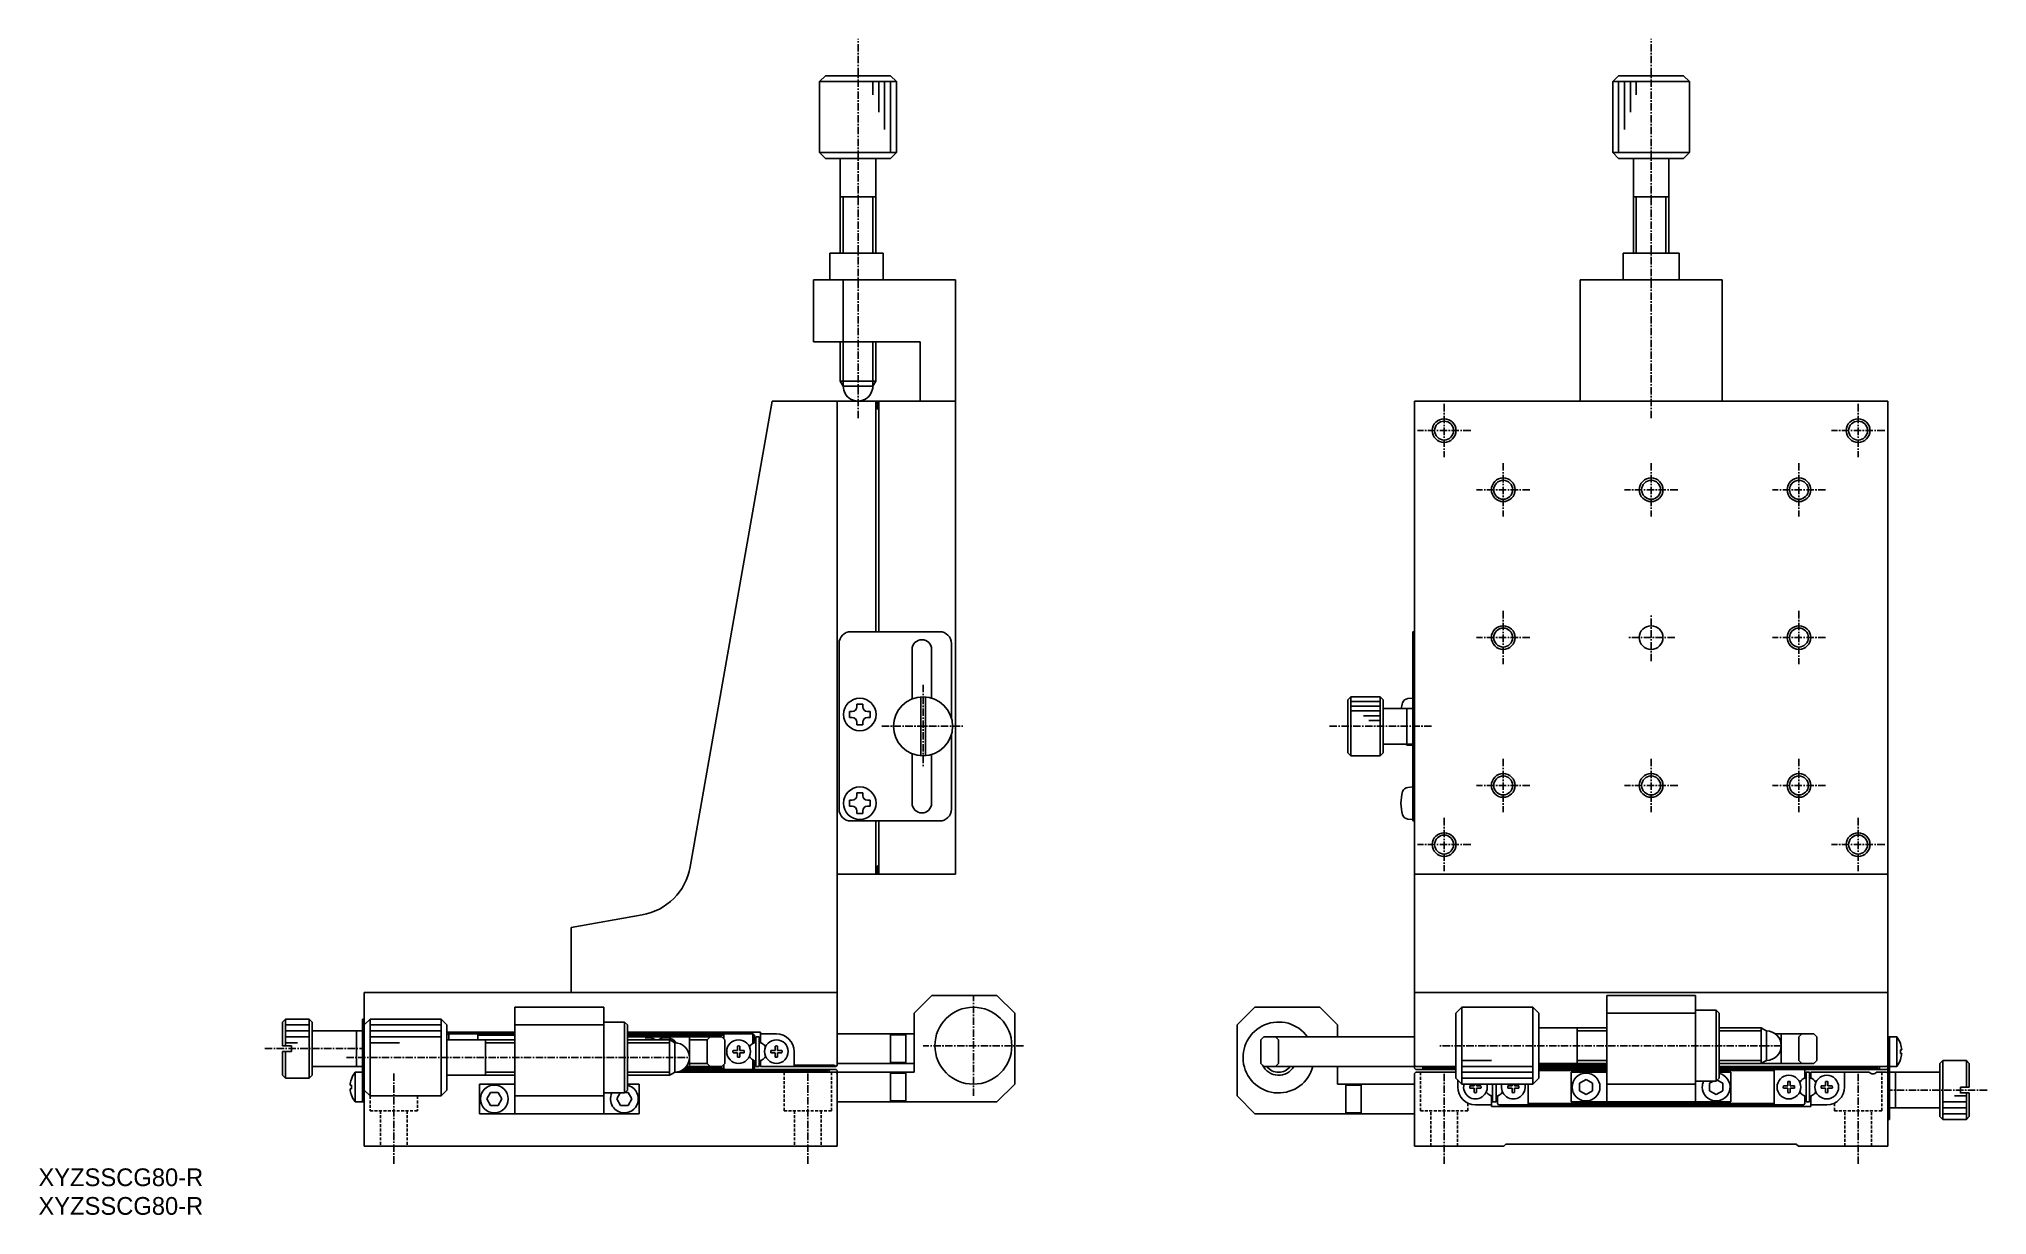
# Model space of a CAD drawing. Extents: x 483 to 812, y -95 to 104.
import ezdxf

# ---------------------------------------------------------------- set-up
doc = ezdxf.new("R2010")
doc.units = 0
doc.linetypes.add('CENTER', pattern=[2, 1.25, -0.25, 0.25, -0.25])
doc.linetypes.add('DASHED', pattern=[0.75, 0.5, -0.25])
doc.layers.get('0').update_dxf_attribs({"linetype": 'CONTINUOUS'})
doc.layers.add('CENTER', color=1, linetype='CENTER')
doc.styles.get("Standard").update_dxf_attribs({"font": 'FGP教科書体NT-M'})

msp = doc.modelspace()

# ---------------------------------------------------------------- texts
at = {"color": 7}
for p in [(482.840439, -89.651177), (482.840439, -94.494857)]:
    msp.add_text('XYZSSCG80-R', height=3, dxfattribs=at).set_placement(p)

# ---------------------------------------------------------------- linework, layer by layer
at = {"color": 7, "linetype": 'CONTINUOUS'}
for p, q in [((615.918595, 98.097647), (614.918595, 97.097647)), ((614.918595, 97.097647), (614.918595, 85.097645)), ((615.918595, 98.097647), (626.918595, 98.097647)), ((626.918595, 98.097647), (627.918595, 97.097647)), ((627.918595, 97.097647), (627.918595, 85.097645)), ((750.018593, 98.097645), (749.018593, 97.097645)), ((749.018593, 97.097645), (749.018593, 85.097645)), ((761.018593, 98.097645), (750.018593, 98.097645)), ((761.018593, 98.097645), (762.018593, 97.097645)), ((762.018593, 97.097645), (762.018593, 85.097645)), ((615.918595, 84.097645), (614.918595, 85.097645)), ((626.918595, 84.097645), (615.918595, 84.097645)), ((618.418595, 68.097645), (618.418595, 84.097645)), ((624.418595, 68.097645), (624.418595, 84.097645)), ((626.918595, 84.097645), (627.918595, 85.097645)), ((750.018593, 84.097645), (749.018593, 85.097645)), ((750.018593, 84.097645), (761.018593, 84.097645)), ((752.518593, 68.097645), (752.518593, 84.097645)), ((758.518593, 68.097645), (758.518593, 84.097645)), ((761.018593, 84.097645), (762.018593, 85.097645)), ((618.418595, 77.597645), (624.418595, 77.597645)), ((758.518593, 77.597645), (752.518593, 77.597645)), ((616.668595, 68.097645), (625.668595, 68.097645)), ((616.668595, 63.597647), (616.668595, 68.097645)), ((625.668595, 63.597647), (625.668595, 68.097645)), ((750.768593, 68.097645), (750.768593, 63.597645)), ((750.768593, 68.097645), (760.268593, 68.097645)), ((760.268593, 68.097645), (760.268593, 63.597645)), ((613.918595, 53.097645), (613.918595, 63.597647)), ((613.918595, 63.597647), (637.918595, 63.597647)), ((618.918595, 53.097645), (618.918595, 63.597647)), ((637.918595, 43.097647), (637.918595, 63.597647)), ((743.518593, 43.097647), (743.518593, 63.597645)), ((743.518593, 63.597645), (767.518591, 63.597645)), ((767.518591, 43.097647), (767.518591, 63.597645)), ((631.918595, 53.097645), (613.918595, 53.097645)), ((618.418595, 46.463677), (618.418595, 53.097645)), ((624.418595, 46.463677), (624.418595, 53.097645)), ((631.918595, 43.097647), (631.918595, 53.097645)), ((618.418595, 46.463677), (618.918599, 45.597645)), ((624.418595, 46.463677), (618.418595, 46.463677)), ((624.418595, 46.463677), (623.918591, 45.597645)), ((606.918595, 43.097631), (593.028839, -35.675081)), ((606.918595, 43.097647), (617.918593, 43.097647)), ((617.918593, 43.097647), (617.918593, -56.902355)), ((617.918593, -36.902353), (617.918593, 43.097647)), ((617.918593, 43.097647), (624.918595, 43.097647)), ((623.918591, 45.597645), (618.918595, 45.597645)), ((624.418595, 4.097647), (624.418595, 43.097647)), ((624.718595, 41.697647), (624.718595, 43.097647)), ((624.918595, 43.097647), (637.918595, 43.097647)), ((624.918595, 4.097647), (624.918595, 43.097647)), ((637.918595, -36.902353), (637.918595, 43.097647)), ((795.518591, 43.097647), (715.518591, 43.097647)), ((715.518593, -56.902355), (715.518593, 43.097647)), ((795.518591, 43.097647), (795.518591, -56.902355)), ((624.718595, 41.697647), (624.918595, 41.697647)), ((635.218595, 4.097647), (620.218595, 4.097647)), ((715.218591, -27.902353), (715.218591, 4.097647)), ((715.218591, 4.097647), (715.518591, 4.097647)), ((618.218595, -25.902353), (618.218595, 2.097647)), ((630.568595, 1.097647), (630.568595, -7.257193)), ((633.868595, 1.097647), (633.868595, -7.117219)), ((637.218595, 2.097647), (637.218595, -10.502353)), ((619.968595, -9.402353), (620.418595, -9.402353)), ((619.968595, -10.402353), (619.968595, -9.402353)), ((621.218595, -8.152353), (621.218595, -8.602353)), ((621.218595, -8.152353), (622.218595, -8.152353)), ((622.218595, -8.152353), (622.218595, -8.602353)), ((623.468595, -9.402353), (623.018595, -9.402353)), ((623.468595, -9.402353), (623.468595, -10.402353)), ((632.018595, -6.918379), (632.018595, -16.886327)), ((632.818595, -6.918379), (632.818595, -16.886327)), ((704.218591, -7.402353), (704.718591, -6.902353)), ((704.218591, -7.402353), (704.218591, -16.402351)), ((704.718591, -6.902353), (709.718591, -6.902353)), ((709.718591, -6.902353), (710.218591, -7.402353)), ((710.218591, -16.402351), (710.218591, -7.402353)), ((710.218591, -8.902353), (714.218591, -8.902353)), ((714.218591, -8.902353), (714.218591, -14.902353)), ((714.218591, -8.902353), (714.218591, -14.902353)), ((714.218591, -8.902353), (715.218591, -8.902353)), ((715.218591, -7.152353), (714.371343, -7.226477)), ((715.218591, -7.152353), (715.218591, -8.902353)), ((715.218591, -8.902353), (715.218591, -14.902353)), ((619.968595, -10.402353), (620.418595, -10.402353)), ((621.218595, -11.652353), (621.218595, -11.202353)), ((622.218595, -11.652353), (621.218595, -11.652353)), ((622.218595, -11.652353), (622.218595, -11.202353)), ((623.468595, -10.402353), (623.018595, -10.402353)), ((637.218595, -13.302353), (637.218595, -25.902353)), ((704.218591, -16.402351), (704.718591, -16.902353)), ((709.718591, -16.902353), (710.218591, -16.402351)), ((710.218591, -14.902353), (714.218591, -14.902353)), ((715.218591, -14.902353), (714.218591, -14.902353)), ((714.451141, -15.085209), (715.218591, -15.152353)), ((630.568595, -16.547511), (630.568595, -24.902353)), ((633.868595, -16.687485), (633.868595, -24.902353)), ((704.718591, -16.902353), (709.718591, -16.902353)), ((715.218591, -22.152353), (714.371343, -22.226477)), ((715.218591, -22.152353), (715.218591, -27.652353)), ((619.968595, -24.402353), (620.418595, -24.402353)), ((619.968595, -25.402353), (619.968595, -24.402353)), ((619.968595, -25.402353), (620.418595, -25.402353)), ((621.218595, -23.152353), (621.218595, -23.602353)), ((621.218595, -23.152353), (622.218595, -23.152353)), ((621.218595, -26.652353), (621.218595, -26.202353)), ((622.218595, -23.152353), (622.218595, -23.602353)), ((622.218595, -26.652353), (622.218595, -26.202353)), ((623.468595, -24.402353), (623.018595, -24.402353)), ((623.468595, -25.402353), (623.018595, -25.402353)), ((623.468595, -24.402353), (623.468595, -25.402353)), ((635.218595, -27.902353), (620.218595, -27.902353)), ((622.218595, -26.652353), (621.218595, -26.652353)), ((624.418595, -36.902353), (624.418595, -27.902353)), ((624.918595, -36.902353), (624.918595, -27.902353)), ((715.218591, -27.652353), (714.371343, -27.578227)), ((715.518591, -27.902353), (715.218591, -27.902353)), ((624.718595, -35.502353), (624.718595, -36.902353)), ((624.718595, -35.502353), (624.918595, -35.502353)), ((617.918593, -36.902353), (624.918595, -36.902353)), ((624.918595, -36.902353), (637.918595, -36.902353)), ((795.518591, -36.902353), (715.518591, -36.902353)), ((572.918593, -45.902357), (572.918593, -56.902355)), ((584.917253, -43.786675), (572.918609, -45.902355)), ((537.918593, -62.402355), (537.918593, -56.902355)), ((537.918593, -56.902355), (617.918593, -56.902355)), ((537.918593, -57.502355), (537.918593, -61.402355)), ((617.918593, -56.902355), (572.918593, -56.902355)), ((617.918593, -56.902355), (617.918593, -69.202355)), ((630.918593, -60.402355), (633.918593, -57.402355)), ((644.918593, -57.402355), (633.918593, -57.402355)), ((644.918593, -57.402355), (647.918593, -60.402355)), ((715.518593, -69.202355), (715.518593, -56.902355)), ((715.518593, -56.902355), (795.518593, -56.902355)), ((795.518591, -56.902355), (715.518593, -56.902355)), ((748.018593, -57.402355), (748.018593, -60.402355)), ((748.018593, -60.402355), (748.018593, -57.402355)), ((763.018593, -57.402355), (748.018593, -57.402355)), ((763.018593, -60.402355), (763.018593, -57.402355)), ((795.518593, -56.902355), (795.518593, -69.202355)), ((524.118593, -61.902355), (524.618593, -61.402355)), ((524.118593, -61.902355), (524.118593, -65.902355)), ((524.618593, -65.902355), (524.618593, -61.402355)), ((524.618593, -61.402355), (528.618593, -61.402355)), ((528.618593, -61.402355), (528.618593, -66.402355)), ((528.618593, -61.402355), (529.118593, -61.902355)), ((529.118593, -63.402355), (529.118593, -61.902355)), ((529.118593, -66.402355), (529.118593, -61.902355)), ((537.618593, -61.402355), (537.618593, -63.402355)), ((537.618593, -61.402355), (537.618593, -63.402355)), ((537.918593, -61.402355), (537.618593, -61.402355)), ((537.918593, -62.402355), (538.918593, -61.402355)), ((537.918593, -62.402355), (537.918593, -73.402355)), ((537.918593, -62.402355), (537.918593, -67.852544)), ((538.918593, -74.402355), (538.918593, -61.402355)), ((538.918593, -61.402355), (550.918593, -61.402355)), ((550.918593, -61.402355), (550.918593, -67.961223)), ((550.918593, -61.402355), (551.918593, -62.402355)), ((551.918593, -67.952166), (551.918593, -62.402355)), ((563.418593, -59.402355), (563.418593, -62.402355)), ((563.418593, -62.402355), (563.418593, -59.402355)), ((578.418593, -59.402355), (563.418593, -59.402355)), ((563.418593, -74.402355), (563.418593, -62.402355)), ((563.418593, -62.402355), (563.418593, -64.902355)), ((563.418593, -62.402355), (578.418593, -62.402355)), ((578.418593, -62.402355), (578.418593, -59.402355)), ((578.418593, -61.902355), (581.918593, -61.902355)), ((578.418593, -62.402355), (578.418593, -74.402355)), ((581.918593, -61.902355), (581.918593, -73.902355)), ((581.918593, -61.902355), (582.418593, -62.402355)), ((582.418593, -73.402355), (582.418593, -62.402355)), ((630.918593, -60.402355), (630.918593, -70.402355)), ((630.918593, -70.402355), (630.918593, -60.402355)), ((647.918593, -72.402355), (647.918593, -60.402355)), ((685.518593, -62.402355), (688.518593, -59.402355)), ((685.518593, -62.402355), (685.518593, -74.402355)), ((685.518593, -74.402355), (685.518593, -62.402355)), ((699.518593, -59.402355), (688.518593, -59.402355)), ((699.518593, -59.402355), (702.518593, -62.402355)), ((702.518593, -64.402355), (702.518593, -62.402355)), ((722.518593, -60.402355), (723.518593, -59.402355)), ((722.518593, -60.402355), (722.518593, -71.402355)), ((722.518593, -60.402355), (722.518593, -65.852544)), ((723.518593, -72.402355), (723.518593, -59.402355)), ((723.518593, -59.402355), (735.518593, -59.402355)), ((735.518593, -59.402355), (735.518593, -65.961223)), ((735.518593, -59.402355), (736.518593, -60.402355)), ((736.518593, -65.952166), (736.518593, -60.402355)), ((748.018593, -72.402355), (748.018593, -60.402355)), ((748.018593, -60.402355), (748.018593, -62.902355)), ((748.018593, -60.402355), (763.018593, -60.402355)), ((748.018593, -61.152355), (748.018593, -70.652355)), ((748.018593, -61.152355), (748.018593, -62.902355)), ((763.018593, -59.902355), (766.518593, -59.902355)), ((763.018593, -60.402355), (763.018593, -72.402355)), ((766.518593, -59.902355), (766.518593, -71.902355)), ((766.518593, -59.902355), (767.018593, -60.402355)), ((767.018593, -71.402355), (767.018593, -60.402355)), ((529.118593, -69.402355), (529.118593, -63.402355)), ((529.118593, -66.402355), (529.118593, -63.402355)), ((529.118593, -63.402355), (536.618593, -63.402355)), ((536.618593, -69.402355), (536.618593, -63.402355)), ((536.618593, -66.402355), (536.618593, -63.402355)), ((536.618593, -63.402355), (537.618593, -63.402355)), ((537.618593, -73.402355), (537.618593, -63.402355)), ((537.618593, -68.052355), (537.618593, -64.752355)), ((551.918593, -63.602355), (563.418593, -63.602355)), ((551.918593, -64.102355), (552.118593, -63.902355)), ((551.918593, -64.902355), (558.418593, -64.902355)), ((552.118593, -63.902355), (552.218593, -63.902355)), ((552.218593, -64.902355), (552.218593, -63.902355)), ((552.218593, -63.902355), (557.118593, -63.902355)), ((563.418593, -63.602355), (554.918588, -63.602355)), ((557.118593, -63.902355), (557.118593, -64.102355)), ((557.118593, -63.902355), (557.118593, -64.902355)), ((557.118593, -63.902355), (563.418593, -63.902355)), ((557.118593, -64.102355), (557.118593, -64.902355)), ((563.418593, -64.102355), (557.118593, -64.102355)), ((558.413593, -64.902355), (558.418593, -64.902355)), ((558.418593, -67.902355), (558.418593, -64.90235)), ((558.418593, -64.902355), (558.423593, -64.902355)), ((558.418593, -64.902355), (563.418593, -64.902355)), ((563.418593, -63.152355), (563.418593, -72.652355)), ((563.418593, -63.152355), (563.418593, -64.902355)), ((582.418593, -63.602355), (604.918593, -63.602355)), ((582.418593, -63.902355), (598.718593, -63.902355)), ((598.718593, -64.102355), (582.418593, -64.102355)), ((592.918593, -64.402355), (582.418593, -64.402355)), ((582.418593, -64.902355), (589.552568, -64.902355)), ((600.918598, -63.602355), (583.418593, -63.602355)), ((583.418593, -63.602355), (583.418593, -63.902355)), ((589.552568, -64.902355), (589.552568, -67.929525)), ((589.552568, -64.902355), (589.98558, -65.152355)), ((589.98558, -65.152355), (590.418593, -65.402355)), ((590.418593, -67.924996), (590.418593, -65.402355)), ((592.918593, -64.402355), (592.918593, -67.902355)), ((592.918593, -64.402355), (592.918593, -64.902355)), ((596.418593, -64.402355), (592.918593, -64.402355)), ((592.918593, -68.902355), (592.918593, -64.902355)), ((592.918593, -64.902355), (595.918593, -64.902355)), ((595.918593, -64.902355), (596.418593, -64.402355)), ((595.918593, -64.902355), (595.918593, -68.902355)), ((598.418593, -64.402355), (596.418593, -64.402355)), ((598.418593, -64.402355), (598.918593, -64.902355)), ((598.718593, -64.102355), (598.718593, -63.902355)), ((603.618593, -63.902355), (598.718593, -63.902355)), ((598.718593, -64.102355), (598.718593, -64.702355)), ((598.918593, -68.902355), (598.918593, -64.902355)), ((603.618593, -63.902355), (603.618593, -65.531167)), ((603.618593, -63.902355), (603.718593, -63.902355)), ((603.918593, -65.357943), (603.624843, -65.52754)), ((603.624843, -65.52754), (603.918593, -65.357943)), ((603.718593, -63.902355), (603.918593, -64.102355)), ((603.918593, -64.102355), (603.918593, -65.357943)), ((604.118591, -65.252355), (604.118591, -66.902355)), ((604.118591, -65.252355), (604.118591, -65.343459)), ((604.118591, -65.252355), (604.118591, -65.343459)), ((604.118591, -65.252355), (604.118591, -65.343459)), ((604.118591, -65.252355), (604.118591, -65.343459)), ((604.118591, -65.252355), (604.118591, -65.343459)), ((604.118591, -65.252355), (604.118591, -65.343459)), ((604.118591, -65.252355), (604.118591, -65.343459)), ((604.118591, -65.252355), (604.118591, -65.343459)), ((604.118591, -65.252355), (604.118591, -65.343459)), ((604.118591, -65.252355), (604.118591, -65.343459)), ((604.118591, -65.252355), (604.118591, -65.343459)), ((604.118591, -65.252355), (604.118591, -65.343459)), ((604.118591, -65.252355), (604.118591, -65.343459)), ((604.118591, -65.252355), (604.118591, -65.343459)), ((604.118591, -65.252355), (604.118591, -65.343459)), ((604.118591, -65.252355), (604.118591, -65.343459)), ((604.118591, -65.252355), (604.118591, -65.343459)), ((604.118591, -65.252355), (604.118591, -65.343459)), ((604.118591, -65.252355), (604.118591, -65.343459)), ((604.118591, -65.252355), (604.118591, -65.343459)), ((604.118591, -65.252355), (604.118591, -65.343459)), ((604.118591, -65.252355), (604.118591, -65.343459)), ((604.118591, -65.252355), (604.118591, -65.343459)), ((604.118591, -65.252355), (604.118591, -65.343459)), ((604.118591, -65.252355), (604.118591, -65.343459)), ((604.118591, -65.252355), (604.118591, -65.343459)), ((604.118591, -65.252355), (604.118591, -65.343459)), ((604.118591, -65.252355), (604.118591, -65.343459)), ((604.118591, -65.252355), (604.118591, -65.343459)), ((604.118591, -65.252355), (604.118591, -65.343459)), ((604.118591, -65.252355), (604.118591, -65.343459)), ((604.118593, -64.402355), (604.118593, -65.343459)), ((604.118593, -64.402355), (604.118593, -69.402355)), ((604.718593, -64.402355), (604.118593, -64.402355)), ((604.118593, -64.402355), (604.718593, -64.402355)), ((604.718593, -64.402355), (604.718593, -69.402355)), ((604.918593, -63.602355), (604.918593, -63.902355)), ((604.918593, -63.902355), (604.918593, -63.602355)), ((607.618593, -63.902355), (604.918593, -63.902355)), ((604.918593, -63.902355), (604.918593, -65.357943)), ((604.918593, -63.902355), (604.918593, -65.357943)), ((607.618593, -63.902355), (604.918593, -63.902355)), ((604.918593, -65.357943), (605.212343, -65.52754)), ((604.918593, -65.357943), (605.212343, -65.52754)), ((626.918593, -63.902355), (617.918593, -63.902355)), ((626.918593, -64.402355), (626.918593, -63.902355)), ((630.918593, -63.902355), (626.918593, -63.902355)), ((626.918593, -64.052355), (629.518593, -64.052355)), ((626.918593, -64.402355), (626.918593, -68.402355)), ((629.518593, -64.052355), (629.518593, -66.402355)), ((689.518593, -64.902355), (690.018593, -64.402355)), ((689.518593, -64.902355), (689.518593, -68.902355)), ((689.518593, -68.902355), (689.518593, -64.902355)), ((692.018593, -64.402355), (690.018593, -64.402355)), ((692.018593, -64.402355), (692.518593, -64.902355)), ((715.518593, -64.402355), (692.018593, -64.402355)), ((692.518593, -68.902355), (692.518593, -64.902355)), ((722.518593, -65.852544), (722.518593, -71.402355)), ((736.518593, -62.902355), (743.018593, -62.902355)), ((743.013593, -62.902355), (743.018593, -62.902355)), ((743.018593, -63.085399), (743.018593, -62.90235)), ((743.018593, -62.902355), (743.023593, -62.902355)), ((743.018593, -62.902355), (748.018593, -62.902355)), ((743.018593, -65.829499), (743.018593, -63.085399)), ((743.018593, -65.902355), (743.018593, -65.829499)), ((767.018593, -62.902355), (774.152568, -62.902355)), ((774.152568, -62.902355), (774.152568, -65.929525)), ((774.152568, -62.902355), (774.58558, -63.152355)), ((774.58558, -63.152355), (775.018593, -63.402355)), ((775.018593, -65.924996), (775.018593, -63.402355)), ((777.518593, -63.902355), (776.518593, -63.902355)), ((777.518593, -63.902355), (777.518593, -65.902355)), ((777.518593, -63.902355), (777.518593, -64.402355)), ((781.018593, -63.902355), (777.518593, -63.902355)), ((777.518593, -68.402355), (777.518593, -64.402355)), ((780.518593, -64.402355), (781.018593, -63.902355)), ((780.518593, -64.402355), (780.518593, -68.402355)), ((783.018593, -63.902355), (781.018593, -63.902355)), ((783.018593, -63.902355), (783.518593, -64.402355)), ((783.518593, -68.402355), (783.518593, -64.402355)), ((795.818593, -64.402355), (795.518593, -64.402355)), ((795.818593, -66.402355), (795.818593, -64.402355)), ((795.818593, -64.402355), (797.041092, -64.402355)), ((797.041092, -64.402355), (797.041092, -69.402355)), ((797.683895, -65.552355), (797.683895, -65.58611)), ((797.683895, -65.552355), (797.683895, -65.58611)), ((524.118593, -65.902355), (524.618593, -65.902355)), ((524.618593, -65.902355), (524.118593, -65.902355)), ((524.618593, -66.902355), (524.118593, -66.902355)), ((524.118593, -66.902355), (524.118593, -70.902355)), ((524.618593, -65.902355), (525.618593, -65.902355)), ((525.618593, -65.902355), (524.618593, -65.902355)), ((524.618593, -71.402355), (524.618593, -66.902355)), ((524.618593, -66.902355), (525.618593, -66.902355)), ((525.618593, -66.902355), (525.618593, -65.902355)), ((528.618593, -66.402355), (528.618593, -71.402355)), ((529.118593, -70.902355), (529.118593, -66.402355)), ((529.118593, -69.402355), (529.118593, -66.402355)), ((536.618593, -69.402355), (536.618593, -66.402355)), ((537.918593, -67.852544), (537.918593, -73.402355)), ((550.918593, -67.961223), (550.918593, -74.402355)), ((551.918593, -73.402355), (551.918593, -67.952166)), ((558.418593, -70.90236), (558.418593, -67.902355)), ((589.552568, -67.929525), (589.552568, -70.902355)), ((590.418593, -70.402355), (590.418593, -67.924996)), ((592.918593, -67.902355), (592.918593, -69.402355)), ((592.918593, -68.902355), (592.918593, -69.402355)), ((595.918593, -68.902355), (592.918593, -68.902355)), ((596.418593, -69.402355), (595.918593, -68.902355)), ((598.918593, -68.902355), (598.418593, -69.402355)), ((598.418593, -69.402355), (598.718593, -69.102355)), ((598.718593, -69.102355), (598.918593, -68.902355)), ((598.718593, -69.102355), (598.718593, -69.702355)), ((601.018593, -66.702355), (600.289884, -66.702355)), ((600.289884, -67.102355), (601.018593, -67.102355)), ((601.018593, -65.973646), (601.018593, -66.702355)), ((601.018593, -67.102355), (601.018593, -67.831064)), ((601.418593, -66.702355), (601.418593, -65.973646)), ((601.418593, -65.973646), (601.418593, -66.515963)), ((602.147302, -66.702355), (601.418593, -66.702355)), ((601.418593, -67.102355), (602.147302, -67.102355)), ((601.418593, -67.831064), (601.418593, -67.102355)), ((601.418593, -67.831064), (601.418593, -67.288747)), ((602.147302, -66.702355), (601.604985, -66.702355)), ((603.618593, -68.273543), (603.618593, -69.902355)), ((603.624843, -68.27717), (603.918593, -68.446767)), ((603.918593, -68.446767), (603.918593, -69.702355)), ((604.118591, -66.902355), (604.118591, -68.552355)), ((604.118591, -68.461251), (604.118591, -68.552355)), ((604.118591, -68.461251), (604.118591, -68.552355)), ((604.118591, -68.461251), (604.118591, -68.552355)), ((604.118591, -68.461251), (604.118591, -68.552355)), ((604.118591, -68.461251), (604.118591, -68.552355)), ((604.118591, -68.461251), (604.118591, -68.552355)), ((604.118591, -68.461251), (604.118591, -68.552355)), ((604.118591, -68.461251), (604.118591, -68.552355)), ((604.118591, -68.461251), (604.118591, -68.552355)), ((604.118591, -68.461251), (604.118591, -68.552355)), ((604.118593, -68.461251), (604.118593, -69.402355)), ((605.212343, -68.27717), (604.918593, -68.446767)), ((604.918593, -68.446767), (604.918593, -69.402355)), ((604.918593, -68.446767), (604.918593, -69.402355)), ((607.418593, -66.702355), (606.689884, -66.702355)), ((606.689884, -66.702355), (607.232201, -66.702355)), ((606.689884, -67.102355), (607.418593, -67.102355)), ((607.418593, -65.973646), (607.418593, -66.702355)), ((607.418593, -67.102355), (607.418593, -67.831064)), ((607.818593, -66.702355), (607.818593, -65.973646)), ((607.818593, -65.973646), (607.818593, -66.515963)), ((608.547302, -66.702355), (607.818593, -66.702355)), ((607.818593, -67.102355), (608.547302, -67.102355)), ((607.818593, -67.831064), (607.818593, -67.102355)), ((607.818593, -67.831064), (607.818593, -67.288747)), ((608.547302, -66.702355), (608.004985, -66.702355)), ((610.618593, -69.202355), (610.618593, -66.902355)), ((610.618593, -69.402355), (610.618593, -66.902355)), ((617.918593, -68.902355), (626.918593, -68.902355)), ((626.918593, -68.902355), (617.918593, -68.902355)), ((626.918593, -68.902355), (626.918593, -68.402355)), ((629.518593, -68.752355), (626.918593, -68.752355)), ((630.918593, -68.902355), (626.918593, -68.902355)), ((626.918593, -68.902355), (630.918593, -68.902355)), ((629.518593, -66.402355), (629.518593, -68.752355)), ((690.018593, -69.402355), (689.518593, -68.902355)), ((689.518593, -68.902355), (690.018593, -69.402355)), ((692.518593, -68.902355), (692.018593, -69.402355)), ((735.518593, -65.961223), (735.518593, -72.402355)), ((736.518593, -71.402355), (736.518593, -65.952166)), ((743.018593, -68.902355), (736.518593, -68.902355)), ((743.018593, -68.902355), (743.013593, -68.902355)), ((743.018593, -68.719311), (743.018593, -65.902355)), ((743.018593, -68.90236), (743.018593, -68.719311)), ((743.023593, -68.902355), (743.018593, -68.902355)), ((748.018593, -68.902355), (743.018593, -68.902355)), ((748.018593, -68.902355), (748.018593, -70.402355)), ((748.018593, -68.902355), (748.018593, -70.652355)), ((774.152568, -68.902355), (767.018593, -68.902355)), ((767.018612, -68.902355), (774.152568, -68.902355)), ((774.152568, -68.902355), (767.018612, -68.902355)), ((774.152568, -65.929525), (774.152568, -68.902355)), ((774.58558, -68.652355), (774.152568, -68.902355)), ((774.152568, -68.902355), (777.518593, -68.902355)), ((783.018593, -68.902355), (774.152568, -68.902355)), ((775.018593, -68.402355), (774.58558, -68.652355)), ((775.018593, -68.402355), (775.018593, -65.924996)), ((777.518593, -65.902355), (777.518593, -68.902355)), ((777.518593, -68.402355), (777.518593, -68.902355)), ((777.518593, -68.902355), (781.018593, -68.902355)), ((781.018593, -68.902355), (780.518593, -68.402355)), ((781.018593, -68.902355), (783.018593, -68.902355)), ((783.518593, -68.402355), (783.018593, -68.902355)), ((783.018593, -68.902355), (783.518593, -68.402355)), ((795.818593, -66.402355), (795.818593, -76.402355)), ((797.683895, -66.602355), (797.683895, -67.202355)), ((797.896029, -66.602355), (797.683895, -66.602355)), ((797.683895, -67.202355), (797.896029, -67.202355)), ((797.683895, -68.2186), (797.683895, -68.252355)), ((797.683895, -68.2186), (797.683895, -68.252355)), ((804.318593, -68.902355), (804.818593, -68.402355)), ((804.318593, -68.902355), (804.318593, -77.902355)), ((804.818593, -78.402355), (804.818593, -68.402355)), ((804.818593, -68.402355), (808.818593, -68.402355)), ((808.818593, -68.402355), (808.818593, -72.901975)), ((808.818593, -68.402355), (809.318593, -68.902355)), ((809.318593, -72.902696), (809.318593, -68.902355)), ((809.318593, -72.902014), (809.318593, -68.902355)), ((524.618593, -71.402355), (524.118593, -70.902355)), ((528.618593, -71.402355), (524.618593, -71.402355)), ((529.118593, -70.902355), (528.618593, -71.402355)), ((529.118593, -70.902355), (529.118593, -69.402355)), ((536.618593, -69.402355), (529.118593, -69.402355)), ((535.753291, -71.58611), (535.753291, -71.552355)), ((535.753291, -71.58611), (535.753291, -71.552355)), ((536.396094, -75.402355), (536.396094, -70.402355)), ((536.396094, -70.402355), (537.618593, -70.402355)), ((537.618593, -69.402355), (536.618593, -69.402355)), ((537.618593, -70.402355), (537.618593, -69.402355)), ((558.418593, -70.902355), (551.918593, -70.902355)), ((557.418593, -72.402355), (557.418593, -77.402355)), ((563.418593, -72.402355), (557.418593, -72.402355)), ((557.418593, -77.402355), (557.418593, -72.402355)), ((558.418593, -70.902355), (558.413593, -70.902355)), ((558.423593, -70.902355), (558.418593, -70.902355)), ((563.418593, -70.902355), (558.418593, -70.902355)), ((563.418593, -70.902355), (563.418593, -72.402355)), ((563.418593, -70.902355), (563.418593, -72.652355)), ((563.418593, -72.402355), (563.418593, -77.402355)), ((589.552568, -70.902355), (582.418593, -70.902355)), ((584.418593, -72.402355), (582.418593, -72.402355)), ((584.418593, -77.402355), (584.418593, -72.402355)), ((589.98558, -70.652355), (589.552568, -70.902355)), ((590.418593, -70.402355), (589.98558, -70.652355)), ((590.418593, -70.402355), (617.618593, -70.402355)), ((616.218593, -70.102355), (591.606027, -70.102355)), ((598.718593, -69.902355), (591.918593, -69.902355)), ((592.153528, -69.702355), (598.718593, -69.702355)), ((592.418593, -69.402355), (592.918593, -69.402355)), ((598.418593, -69.402355), (592.418593, -69.402355)), ((592.918593, -69.402355), (596.418593, -69.402355)), ((596.418593, -69.402355), (598.418593, -69.402355)), ((598.718593, -69.902355), (598.718593, -69.702355)), ((598.718593, -69.902355), (603.618593, -69.902355)), ((598.718593, -69.902355), (616.418593, -69.902355)), ((603.718593, -69.902355), (603.618593, -69.902355)), ((603.918593, -69.702355), (603.718593, -69.902355)), ((603.918593, -69.702355), (603.718593, -69.902355)), ((604.718593, -69.402355), (604.118593, -69.402355)), ((604.918593, -69.402355), (610.618593, -69.402355)), ((604.918593, -69.402355), (610.618593, -69.402355)), ((610.618593, -69.202355), (617.418593, -69.202355)), ((610.618593, -69.202355), (610.618593, -69.402355)), ((617.618593, -69.402355), (610.618593, -69.402355)), ((610.618593, -69.402355), (617.618593, -69.402355)), ((616.218593, -70.102355), (616.418593, -69.902355)), ((616.218593, -70.402355), (616.218593, -70.102355)), ((616.418593, -69.902355), (616.518593, -69.902355)), ((616.518593, -70.402355), (616.518593, -69.902355)), ((617.718593, -69.902355), (616.518593, -69.902355)), ((617.618593, -69.402355), (617.418593, -69.202355)), ((617.718593, -69.402355), (617.618593, -69.402355)), ((617.618593, -69.402355), (617.718593, -69.402355)), ((617.618593, -70.402355), (617.718593, -70.402355)), ((617.918593, -69.202355), (617.718593, -69.402355)), ((617.718593, -69.402355), (617.918593, -69.202355)), ((617.718593, -69.902355), (617.918593, -70.102355)), ((617.718593, -70.402355), (617.918593, -70.602355)), ((617.918593, -70.602355), (617.918593, -70.102355)), ((617.918593, -70.402355), (626.918593, -70.402355)), ((617.918593, -70.602355), (617.918593, -82.902355)), ((626.918593, -70.402355), (626.918593, -75.402355)), ((630.918593, -70.402355), (626.918593, -70.402355)), ((626.918593, -70.552355), (629.518593, -70.552355)), ((629.518593, -70.552355), (629.518593, -72.902355)), ((647.918593, -72.402355), (644.918593, -75.402355)), ((644.918593, -75.402355), (647.918593, -72.402355)), ((690.018593, -69.402355), (692.018593, -69.402355)), ((706.518593, -69.402355), (690.018593, -69.402355)), ((692.018593, -69.402355), (715.518593, -69.402355)), ((702.518593, -72.402355), (702.518593, -69.402355)), ((706.518593, -72.402355), (702.518593, -72.402355)), ((715.518593, -69.402355), (706.518593, -69.402355)), ((706.518593, -72.402355), (715.518593, -72.402355)), ((706.518593, -77.402355), (706.518593, -72.402355)), ((706.518593, -72.402355), (706.518593, -72.552355)), ((715.518593, -69.202355), (715.518593, -69.702355)), ((715.718593, -69.402355), (715.518593, -69.202355)), ((715.518593, -69.202355), (715.718593, -69.402355)), ((715.518593, -69.402355), (715.518593, -69.702355)), ((715.718593, -69.902355), (715.518593, -69.702355)), ((715.518593, -69.702355), (715.718593, -69.902355)), ((715.518593, -70.602355), (715.718593, -70.402355)), ((715.518593, -82.902355), (715.518593, -70.602355)), ((715.818593, -69.402355), (715.718593, -69.402355)), ((716.918593, -69.402355), (715.718593, -69.402355)), ((715.718593, -69.902355), (716.918593, -69.902355)), ((715.718593, -69.902355), (716.918593, -69.902355)), ((715.718593, -70.402355), (715.818593, -70.402355)), ((722.518593, -69.402355), (715.818593, -69.402355)), ((715.818593, -70.402355), (722.518593, -70.402355)), ((716.918593, -69.402355), (716.918593, -69.902355)), ((716.918593, -69.402355), (716.918593, -69.902355)), ((716.918593, -69.402355), (722.518593, -69.402355)), ((717.018593, -69.902355), (716.918593, -69.902355)), ((716.918593, -69.902355), (717.018593, -69.902355)), ((717.218593, -69.702355), (717.018593, -69.902355)), ((722.518593, -69.902355), (717.018593, -69.902355)), ((717.018593, -69.902355), (720.518593, -69.902355)), ((717.218593, -69.402355), (717.218593, -69.702355)), ((717.218593, -69.702355), (722.518593, -69.702355)), ((722.518593, -69.902355), (720.518593, -69.902355)), ((722.518593, -69.902355), (720.518593, -69.902355)), ((720.518593, -69.902355), (722.518593, -69.902355)), ((723.518593, -72.402355), (722.518593, -71.402355)), ((722.818593, -72.902355), (722.818593, -71.702355)), ((735.518593, -72.402355), (723.518593, -72.402355)), ((725.618593, -72.402355), (725.618593, -72.702355)), ((726.018593, -72.399218), (726.018593, -72.515963)), ((726.018593, -72.702355), (726.018593, -72.402355)), ((728.718593, -72.402355), (728.718593, -75.402355)), ((728.718593, -74.552355), (728.718593, -72.402355)), ((729.318593, -72.402355), (729.318593, -75.402355)), ((732.018593, -72.402355), (732.018593, -72.702355)), ((732.418593, -72.399218), (732.418593, -72.515963)), ((732.418593, -72.702355), (732.418593, -72.402355)), ((734.718593, -75.702355), (734.718593, -72.402355)), ((734.718593, -75.902355), (734.718593, -72.402355)), ((736.518593, -71.402355), (735.518593, -72.402355)), ((736.518593, -69.202355), (748.018593, -69.202355)), ((748.018593, -69.402355), (736.518593, -69.402355)), ((736.518593, -69.402355), (748.018593, -69.402355)), ((736.518593, -69.702355), (748.018593, -69.702355)), ((736.518593, -69.902355), (748.018593, -69.902355)), ((748.018593, -70.102355), (736.518593, -70.102355)), ((742.018593, -70.402355), (742.018593, -75.402355)), ((748.018593, -70.402355), (742.018593, -70.402355)), ((742.018593, -75.402355), (742.018593, -70.402355)), ((744.518593, -71.632184), (743.418593, -72.26727)), ((743.418593, -72.26727), (743.418593, -73.53744)), ((745.618593, -72.26727), (744.518593, -71.632184)), ((744.518593, -71.632184), (745.618593, -72.26727)), ((745.618593, -73.53744), (745.618593, -72.26727)), ((745.618593, -72.26727), (745.618593, -73.53744)), ((748.018593, -70.402355), (748.018593, -75.402355)), ((763.018593, -72.402355), (748.018593, -72.402355)), ((748.018593, -72.402355), (748.018593, -75.402355)), ((766.518593, -71.902355), (763.018593, -71.902355)), ((763.018593, -75.402355), (763.018593, -72.402355)), ((766.050644, -71.902355), (765.418593, -72.26727)), ((765.418593, -72.26727), (765.418593, -73.53744)), ((767.018593, -71.402355), (766.518593, -71.902355)), ((767.618593, -72.26727), (766.689874, -71.731074)), ((766.689874, -71.731074), (767.618593, -72.26727)), ((795.218593, -69.402355), (767.018593, -69.402355)), ((767.018593, -69.402355), (794.118593, -69.402355)), ((767.018593, -69.702355), (793.818593, -69.702355)), ((767.018593, -69.902355), (776.318593, -69.902355)), ((776.318593, -70.102355), (767.018593, -70.102355)), ((769.018593, -70.402355), (767.018593, -70.402355)), ((767.618593, -73.53744), (767.618593, -72.26727)), ((767.618593, -72.26727), (767.618593, -73.53744)), ((769.018593, -75.402355), (769.018593, -70.402355)), ((776.318593, -70.102355), (776.318593, -69.902355)), ((776.318593, -69.902355), (781.218593, -69.902355)), ((776.318593, -75.702355), (776.318593, -70.102355)), ((778.618593, -71.973646), (778.618593, -72.702355)), ((779.018593, -72.702355), (779.018593, -71.973646)), ((779.018593, -71.973646), (779.018593, -72.515963)), ((781.218593, -69.902355), (781.318593, -69.902355)), ((781.518593, -71.357943), (781.224843, -71.52754)), ((781.224843, -71.52754), (781.518593, -71.357943)), ((794.018593, -69.902355), (781.318593, -69.902355)), ((784.018593, -69.902355), (781.318593, -69.902355)), ((784.018593, -69.902355), (781.318593, -69.902355)), ((781.318593, -69.902355), (784.018593, -69.902355)), ((781.518593, -70.102355), (781.318593, -69.902355)), ((781.518593, -70.102355), (781.518593, -71.357943)), ((781.718593, -70.402355), (782.318593, -70.402355)), ((781.718593, -70.402355), (781.718593, -75.402355)), ((781.718593, -70.402355), (781.718593, -71.343459)), ((782.318593, -70.402355), (781.718593, -70.402355)), ((781.718593, -74.552355), (781.718593, -71.252355)), ((781.718593, -71.343459), (781.718593, -71.252355)), ((781.718593, -71.343459), (781.718593, -71.252355)), ((781.718593, -71.343459), (781.718593, -71.252355)), ((781.718593, -71.343459), (781.718593, -71.252355)), ((781.718593, -71.343459), (781.718593, -71.252355)), ((781.718593, -71.343459), (781.718593, -71.252355)), ((781.718593, -71.343459), (781.718593, -71.252355)), ((781.718593, -71.343459), (781.718593, -71.252355)), ((781.718593, -71.343459), (781.718593, -71.252355)), ((781.718593, -71.343459), (781.718593, -71.252355)), ((781.718593, -71.343459), (781.718593, -71.252355)), ((781.718593, -71.343459), (781.718593, -71.252355)), ((781.718593, -71.343459), (781.718593, -71.252355)), ((781.718593, -71.343459), (781.718593, -71.252355)), ((781.718593, -71.343459), (781.718593, -71.252355)), ((781.718593, -71.343459), (781.718593, -71.252355)), ((781.718593, -71.343459), (781.718593, -71.252355)), ((781.718593, -71.343459), (781.718593, -71.252355)), ((781.718593, -71.343459), (781.718593, -71.252355)), ((781.718593, -71.343459), (781.718593, -71.252355)), ((781.718593, -71.343459), (781.718593, -71.252355)), ((781.718593, -71.343459), (781.718593, -71.252355)), ((781.718593, -71.343459), (781.718593, -71.252355)), ((781.718593, -71.343459), (781.718593, -71.252355)), ((781.718593, -71.343459), (781.718593, -71.252355)), ((781.718593, -71.343459), (781.718593, -71.252355)), ((781.718593, -71.343459), (781.718593, -71.252355)), ((781.718593, -71.343459), (781.718593, -71.252355)), ((781.718593, -71.343459), (781.718593, -71.252355)), ((781.718593, -71.343459), (781.718593, -71.252355)), ((781.718593, -71.343459), (781.718593, -71.252355)), ((782.318593, -70.402355), (782.318593, -75.402355)), ((782.518593, -70.402355), (782.518593, -71.357943)), ((788.218593, -70.402355), (782.518593, -70.402355)), ((782.518593, -70.402355), (782.518593, -71.357943)), ((782.518593, -71.357943), (782.812343, -71.52754)), ((782.518593, -71.357943), (782.812343, -71.52754)), ((784.018593, -69.902355), (794.018593, -69.902355)), ((785.018593, -71.973646), (785.018593, -72.702355)), ((785.418593, -72.702355), (785.418593, -71.973646)), ((785.418593, -71.973646), (785.418593, -72.515963)), ((788.218593, -72.902355), (788.218593, -70.402355)), ((788.218593, -70.402355), (788.218593, -70.602355)), ((788.218593, -70.402355), (792.357155, -70.402355)), ((788.218593, -72.902355), (788.218593, -70.602355)), ((792.706343, -70.602355), (792.357155, -70.402355)), ((793.680031, -70.402355), (793.330843, -70.602355)), ((793.680031, -70.402355), (795.218593, -70.402355)), ((793.818593, -69.702355), (793.818593, -69.402355)), ((793.818593, -69.702355), (794.018593, -69.902355)), ((794.118593, -69.902355), (794.018593, -69.902355)), ((794.018593, -69.902355), (794.118593, -69.902355)), ((794.118593, -69.902355), (794.118593, -69.402355)), ((794.118593, -69.402355), (795.318593, -69.402355)), ((795.318593, -69.902355), (794.118593, -69.902355)), ((795.318593, -69.902355), (794.118593, -69.902355)), ((795.318593, -69.402355), (795.218593, -69.402355)), ((795.218593, -70.402355), (795.318593, -70.402355)), ((795.518593, -69.202355), (795.318593, -69.402355)), ((795.318593, -69.402355), (795.518593, -69.202355)), ((795.518593, -69.702355), (795.318593, -69.902355)), ((795.318593, -69.902355), (795.518593, -69.702355)), ((795.318593, -70.402355), (795.518593, -70.602355)), ((795.518593, -69.202355), (795.518593, -69.702355)), ((795.518593, -69.702355), (795.518593, -70.602355)), ((795.518593, -69.702355), (795.518593, -70.602355)), ((795.518593, -70.602355), (795.518593, -82.902355)), ((797.041092, -69.402355), (795.818593, -69.402355)), ((795.818593, -70.402355), (796.818593, -70.402355)), ((796.818593, -70.402355), (796.818593, -76.402355)), ((796.818593, -70.402355), (796.818593, -76.402355)), ((796.818593, -70.402355), (804.318593, -70.402355)), ((535.753291, -72.602355), (535.541157, -72.602355)), ((535.541157, -73.202355), (535.753291, -73.202355)), ((535.753291, -73.202355), (535.753291, -72.602355)), ((535.753291, -74.252355), (535.753291, -74.2186)), ((535.753291, -74.252355), (535.753291, -74.2186)), ((537.618593, -75.402355), (536.396094, -75.402355)), ((537.618593, -73.402355), (537.618593, -75.402355)), ((537.618593, -75.402355), (537.918593, -75.402355)), ((537.918593, -75.402355), (537.618593, -75.402355)), ((537.918593, -82.902355), (537.918593, -73.402355)), ((538.918593, -74.402355), (537.918593, -73.402355)), ((550.918593, -74.402355), (538.918593, -74.402355)), ((551.918593, -73.402355), (550.918593, -74.402355)), ((559.283508, -73.802355), (558.648422, -74.902355)), ((558.648422, -74.902355), (559.283508, -76.002355)), ((560.553678, -73.802355), (559.283508, -73.802355)), ((559.283508, -73.802355), (560.553678, -73.802355)), ((561.188764, -74.902355), (560.553678, -73.802355)), ((560.553678, -73.802355), (561.188764, -74.902355)), ((560.553678, -76.002355), (561.188764, -74.902355)), ((561.188764, -74.902355), (560.553678, -76.002355)), ((578.418593, -74.402355), (563.418593, -74.402355)), ((563.418593, -74.402355), (563.418593, -77.402355)), ((581.918593, -73.902355), (578.418593, -73.902355)), ((578.418593, -77.402355), (578.418593, -74.402355)), ((581.225773, -73.902355), (580.648422, -74.902355)), ((580.648422, -74.902355), (581.283508, -76.002355)), ((582.418593, -73.402355), (581.918593, -73.902355)), ((582.553678, -73.802355), (582.018593, -73.802355)), ((582.018593, -73.802355), (582.553678, -73.802355)), ((583.188764, -74.902355), (582.553678, -73.802355)), ((582.553678, -73.802355), (583.188764, -74.902355)), ((582.553678, -76.002355), (583.188764, -74.902355)), ((583.188764, -74.902355), (582.553678, -76.002355)), ((626.918593, -75.402355), (617.918593, -75.402355)), ((617.918593, -75.402355), (626.918593, -75.402355)), ((629.518593, -75.252355), (626.918593, -75.252355)), ((639.418598, -75.402355), (626.918593, -75.402355)), ((626.918593, -75.402355), (644.918593, -75.402355)), ((629.518593, -72.902355), (629.518593, -75.252355)), ((644.918593, -75.402355), (642.418588, -75.402355)), ((688.518593, -77.402355), (685.518593, -74.402355)), ((685.518593, -74.402355), (688.518593, -77.402355)), ((703.918593, -77.252355), (703.918593, -72.552355)), ((703.918593, -77.252355), (703.918593, -72.552355)), ((703.918593, -72.552355), (706.518593, -72.552355)), ((703.918593, -73.802355), (703.918593, -74.902355)), ((703.918593, -74.902355), (703.918593, -73.802355)), ((703.918593, -76.002355), (703.918593, -74.902355)), ((703.918593, -74.902355), (703.918593, -76.002355)), ((725.618593, -72.702355), (724.889884, -72.702355)), ((724.889884, -72.702355), (725.432201, -72.702355)), ((724.889884, -73.102355), (725.618593, -73.102355)), ((725.618593, -73.102355), (725.618593, -73.831064)), ((726.747302, -72.702355), (726.018593, -72.702355)), ((726.018593, -73.102355), (726.747302, -73.102355)), ((726.018593, -73.831064), (726.018593, -73.102355)), ((726.018593, -73.831064), (726.018593, -73.288747)), ((726.747302, -72.702355), (726.204985, -72.702355)), ((728.224843, -74.27717), (728.518593, -74.446767)), ((728.518593, -74.446767), (728.518593, -75.902355)), ((728.718593, -74.552355), (728.718593, -74.461251)), ((728.718593, -74.552355), (728.718593, -74.461251)), ((728.718593, -74.552355), (728.718593, -74.461251)), ((728.718593, -74.552355), (728.718593, -74.461251)), ((728.718593, -74.552355), (728.718593, -74.461251)), ((728.718593, -74.552355), (728.718593, -74.461251)), ((728.718593, -74.552355), (728.718593, -74.461251)), ((728.718593, -74.552355), (728.718593, -74.461251)), ((728.718593, -74.552355), (728.718593, -74.461251)), ((728.718593, -74.552355), (728.718593, -74.461251)), ((728.718593, -74.461251), (728.718593, -75.402355)), ((728.718593, -74.552355), (728.718593, -74.461251)), ((728.718593, -74.552355), (728.718593, -74.461251)), ((728.718593, -74.552355), (728.718593, -74.461251)), ((728.718593, -74.552355), (728.718593, -74.461251)), ((728.718593, -74.552355), (728.718593, -74.461251)), ((728.718593, -74.552355), (728.718593, -74.461251)), ((728.718593, -74.552355), (728.718593, -74.461251)), ((728.718593, -74.552355), (728.718593, -74.461251)), ((728.718593, -74.552355), (728.718593, -74.461251)), ((728.718593, -74.552355), (728.718593, -74.461251)), ((728.718593, -74.552355), (728.718593, -74.461251)), ((729.318593, -75.402355), (728.718593, -75.402355)), ((729.518593, -74.446767), (729.812343, -74.27717)), ((729.518593, -75.702355), (729.518593, -74.446767)), ((729.518593, -74.446767), (729.518593, -75.702355)), ((729.718593, -75.902355), (729.518593, -75.702355)), ((729.718593, -75.902355), (729.518593, -75.702355)), ((732.018593, -72.702355), (731.289884, -72.702355)), ((731.289884, -72.702355), (731.832201, -72.702355)), ((731.289884, -73.102355), (732.018593, -73.102355)), ((732.018593, -73.102355), (732.018593, -73.831064)), ((733.147302, -72.702355), (732.418593, -72.702355)), ((732.418593, -73.102355), (733.147302, -73.102355)), ((732.418593, -73.831064), (732.418593, -73.102355)), ((732.418593, -73.831064), (732.418593, -73.288747)), ((733.147302, -72.702355), (732.604985, -72.702355)), ((734.718593, -75.702355), (734.718593, -75.902355)), ((734.718593, -75.702355), (776.318593, -75.702355)), ((742.018593, -75.402355), (748.018593, -75.402355)), ((742.018593, -75.402355), (754.018598, -75.402355)), ((743.418593, -73.53744), (744.518593, -74.172526)), ((744.518593, -74.172526), (745.618593, -73.53744)), ((748.018593, -75.402355), (763.018593, -75.402355)), ((757.018588, -75.402355), (763.018593, -75.402355)), ((763.018593, -75.402355), (769.018593, -75.402355)), ((763.018593, -75.402355), (769.018593, -75.402355)), ((765.418593, -73.53744), (766.518593, -74.172526)), ((766.518593, -74.172526), (767.618593, -73.53744)), ((776.318593, -75.902355), (776.318593, -75.702355)), ((778.618593, -72.702355), (777.889884, -72.702355)), ((777.889884, -72.702355), (778.432201, -72.702355)), ((777.889884, -73.102355), (778.618593, -73.102355)), ((778.618593, -73.102355), (778.618593, -73.831064)), ((779.747302, -72.702355), (779.018593, -72.702355)), ((779.018593, -73.102355), (779.747302, -73.102355)), ((779.018593, -73.831064), (779.018593, -73.102355)), ((779.018593, -73.831064), (779.018593, -73.288747)), ((779.747302, -72.702355), (779.204985, -72.702355)), ((781.224843, -74.27717), (781.518593, -74.446767)), ((781.518593, -75.702355), (781.318593, -75.902355)), ((781.318593, -75.902355), (781.518593, -75.702355)), ((781.518593, -74.446767), (781.518593, -75.702355)), ((781.718593, -74.552355), (781.718593, -74.461251)), ((781.718593, -74.552355), (781.718593, -74.461251)), ((781.718593, -74.552355), (781.718593, -74.461251)), ((781.718593, -74.552355), (781.718593, -74.461251)), ((781.718593, -74.552355), (781.718593, -74.461251)), ((781.718593, -74.552355), (781.718593, -74.461251)), ((781.718593, -74.552355), (781.718593, -74.461251)), ((781.718593, -74.461251), (781.718593, -75.402355)), ((781.718593, -74.552355), (781.718593, -74.461251)), ((781.718593, -74.552355), (781.718593, -74.461251)), ((781.718593, -74.552355), (781.718593, -74.461251)), ((781.718593, -74.552355), (781.718593, -74.461251)), ((781.718593, -74.552355), (781.718593, -74.461251)), ((781.718593, -74.552355), (781.718593, -74.461251)), ((781.718593, -74.552355), (781.718593, -74.461251)), ((781.718593, -74.552355), (781.718593, -74.461251)), ((782.318593, -75.402355), (781.718593, -75.402355)), ((782.812343, -74.27717), (782.518593, -74.446767)), ((782.518593, -74.446767), (782.518593, -75.902355)), ((782.518593, -74.446767), (782.518593, -75.902355)), ((785.018593, -72.702355), (784.289884, -72.702355)), ((784.289884, -72.702355), (784.832201, -72.702355)), ((784.289884, -73.102355), (785.018593, -73.102355)), ((785.018593, -73.102355), (785.018593, -73.831064)), ((786.147302, -72.702355), (785.418593, -72.702355)), ((785.418593, -73.102355), (786.147302, -73.102355)), ((785.418593, -73.831064), (785.418593, -73.102355)), ((785.418593, -73.831064), (785.418593, -73.288747)), ((786.147302, -72.702355), (785.604985, -72.702355)), ((807.818593, -72.901975), (807.818593, -73.901975)), ((808.818593, -72.901975), (807.818593, -72.901975)), ((807.818593, -72.901975), (807.818593, -72.902735)), ((807.818593, -72.902735), (808.818593, -72.902735)), ((807.818593, -72.902735), (807.818593, -73.902735)), ((807.818593, -73.901975), (808.818593, -73.901975)), ((808.818593, -72.901975), (809.318593, -72.902014)), ((809.318593, -72.902696), (808.818593, -72.902735)), ((808.818593, -73.901975), (808.818593, -78.402355)), ((809.318593, -73.902014), (808.818593, -73.901975)), ((809.318593, -72.902696), (809.318593, -72.902014)), ((809.318593, -77.902355), (809.318593, -73.902014)), ((809.318593, -73.902014), (809.318593, -73.902696)), ((809.318593, -77.902355), (809.318593, -73.902696)), ((557.418593, -77.402355), (563.418593, -77.402355)), ((557.418593, -77.402355), (569.418598, -77.402355)), ((559.283508, -76.002355), (560.553678, -76.002355)), ((563.418593, -77.402355), (578.418593, -77.402355)), ((572.418588, -77.402355), (578.118593, -77.402355)), ((578.418593, -77.402355), (584.418593, -77.402355)), ((580.718593, -77.402355), (584.118593, -77.402355)), ((581.283508, -76.002355), (582.553678, -76.002355)), ((688.518593, -77.402355), (706.518593, -77.402355)), ((691.018598, -77.402355), (688.518593, -77.402355)), ((706.518593, -77.402355), (694.018588, -77.402355)), ((706.518593, -77.252355), (703.918593, -77.252355)), ((706.518593, -77.252355), (706.518593, -77.402355)), ((706.518593, -77.402355), (715.518593, -77.402355)), ((715.518593, -77.402355), (706.518593, -77.402355)), ((728.518593, -75.902355), (725.818593, -75.902355)), ((728.518593, -76.202355), (728.518593, -75.902355)), ((782.518593, -76.202355), (728.518593, -76.202355)), ((729.818593, -75.902355), (729.718593, -75.902355)), ((729.718593, -75.902355), (729.818593, -75.902355)), ((729.818593, -75.902355), (734.718593, -75.902355)), ((729.818593, -75.902355), (734.718593, -75.902355)), ((776.318593, -75.902355), (734.718593, -75.902355)), ((734.718593, -75.902355), (742.018598, -75.902355)), ((742.018598, -75.902355), (736.268593, -75.902355)), ((742.018598, -75.902355), (736.268593, -75.902355)), ((742.018598, -75.902355), (736.268593, -75.902355)), ((742.018598, -75.902355), (736.268593, -75.902355)), ((745.018588, -75.902355), (747.518593, -75.902355)), ((747.518593, -75.902355), (750.018593, -75.902355)), ((750.018593, -75.902355), (747.518593, -75.902355)), ((751.518593, -75.902355), (747.518593, -75.902355)), ((763.518593, -75.902355), (759.518593, -75.902355)), ((761.018593, -75.902355), (763.518593, -75.902355)), ((763.518593, -75.902355), (761.018593, -75.902355)), ((763.518593, -75.902355), (766.018598, -75.902355)), ((769.018588, -75.902355), (776.318593, -75.902355)), ((774.768593, -75.902355), (769.018588, -75.902355)), ((774.768593, -75.902355), (769.018588, -75.902355)), ((774.768593, -75.902355), (769.018588, -75.902355)), ((774.768593, -75.902355), (769.018588, -75.902355)), ((781.218593, -75.902355), (776.318593, -75.902355)), ((781.218593, -75.902355), (776.318593, -75.902355)), ((781.218593, -75.902355), (781.318593, -75.902355)), ((781.318593, -75.902355), (781.218593, -75.902355)), ((782.518593, -75.902355), (785.218593, -75.902355)), ((782.518593, -75.902355), (782.518593, -76.202355)), ((782.518593, -76.202355), (782.518593, -75.902355)), ((795.518593, -78.402355), (795.818593, -78.402355)), ((795.818593, -78.402355), (795.518593, -78.402355)), ((795.818593, -78.402355), (795.818593, -76.402355)), ((796.818593, -76.402355), (795.818593, -76.402355)), ((804.318593, -76.402355), (796.818593, -76.402355)), ((804.818593, -78.402355), (804.318593, -77.902355)), ((808.818593, -78.402355), (804.818593, -78.402355)), ((809.318593, -77.902355), (808.818593, -78.402355)), ((537.918593, -80.20235), (537.918593, -82.302355)), ((537.918593, -82.902355), (617.918593, -82.902355)), ((715.518593, -82.902355), (730.618593, -82.902355)), ((730.968593, -82.552355), (730.618593, -82.902355)), ((730.618593, -82.902355), (730.968593, -82.552355)), ((780.068593, -82.552355), (730.968593, -82.552355)), ((730.968593, -82.552355), (750.218598, -82.552355)), ((742.518593, -82.552355), (736.518593, -82.552355)), ((742.518593, -82.552355), (736.518593, -82.552355)), ((742.518593, -82.552355), (736.518593, -82.552355)), ((742.518593, -82.552355), (736.518593, -82.552355)), ((752.818588, -82.552355), (758.218598, -82.552355)), ((757.518593, -82.552355), (753.518593, -82.552355)), ((757.518593, -82.552355), (753.518593, -82.552355)), ((760.818588, -82.552355), (780.068593, -82.552355)), ((774.518593, -82.552355), (768.518593, -82.552355)), ((774.518593, -82.552355), (768.518593, -82.552355)), ((774.518593, -82.552355), (768.518593, -82.552355)), ((774.518593, -82.552355), (768.518593, -82.552355)), ((780.418593, -82.902355), (780.068593, -82.552355)), ((780.068593, -82.552355), (780.418593, -82.902355)), ((780.418593, -82.902355), (795.518593, -82.902355))]:
    msp.add_line(p, q, dxfattribs=at)
at = {"color": 3, "linetype": 'CONTINUOUS'}
for p, q in [((614.918595, 97.097647), (627.918595, 97.097647)), ((623.918595, 97.097647), (623.918595, 94.863479)), ((624.918595, 97.097647), (624.918595, 91.927003)), ((625.918595, 97.097647), (625.918595, 88.981453)), ((626.918595, 97.097647), (626.918595, 85.097645)), ((762.018593, 97.097645), (749.018593, 97.097645)), ((750.018593, 97.097645), (750.018593, 85.097645)), ((751.018593, 97.097645), (751.018593, 88.981451)), ((752.018593, 97.097645), (752.018593, 91.927001)), ((753.018593, 97.097645), (753.018593, 94.863477)), ((627.918595, 85.097645), (614.918595, 85.097645)), ((749.018593, 85.097645), (762.018593, 85.097645)), ((618.918597, 77.597645), (618.918597, 68.097645)), ((623.918591, 77.597645), (623.918593, 68.097645)), ((753.018595, 77.597645), (753.018593, 68.097645)), ((758.018589, 77.597645), (758.018591, 68.097645)), ((618.918593, 53.097645), (618.918593, 45.597645)), ((623.918595, 53.097645), (623.918597, 45.597645)), ((704.718591, -16.902353), (704.718591, -6.902353)), ((704.718591, -7.702353), (709.718591, -7.702353)), ((704.718591, -8.502353), (709.718591, -8.502353)), ((704.718591, -9.302353), (709.718591, -9.302353)), ((709.718591, -16.902353), (709.718591, -6.902353)), ((706.901921, -10.102353), (709.718591, -10.102353)), ((707.810969, -10.902353), (709.718591, -10.902353)), ((524.618593, -62.402355), (528.618593, -62.402355)), ((538.918593, -62.402355), (550.918593, -62.402355)), ((524.618593, -63.402355), (528.618593, -63.402355)), ((524.618593, -64.402355), (528.618593, -64.402355)), ((524.618593, -65.402355), (526.618593, -65.402355)), ((538.918593, -63.402355), (550.918593, -63.402355)), ((538.918593, -64.402355), (550.918593, -64.402355)), ((538.918593, -65.402355), (543.918593, -65.402355)), ((558.418593, -65.402355), (563.418593, -65.402355)), ((582.418593, -65.402355), (589.552568, -65.402355)), ((743.018593, -63.402355), (748.018593, -63.402355)), ((767.018593, -63.402355), (774.152568, -63.402355)), ((728.518593, -68.402355), (723.518593, -68.402355)), ((748.018593, -68.402355), (743.018593, -68.402355)), ((767.018612, -68.402355), (774.152568, -68.402355)), ((563.418593, -70.402355), (558.418593, -70.402355)), ((589.552568, -70.402355), (582.418593, -70.402355)), ((735.518593, -69.402355), (723.518593, -69.402355)), ((735.518593, -70.402355), (723.518593, -70.402355)), ((735.518593, -71.402355), (723.518593, -71.402355)), ((808.818593, -75.402355), (804.818593, -75.402355)), ((808.818593, -74.402355), (806.818593, -74.402355)), ((808.818593, -76.402355), (804.818593, -76.402355)), ((808.818593, -77.402355), (804.818593, -77.402355))]:
    msp.add_line(p, q, dxfattribs=at)
at = {"color": 3, "linetype": 'DASHED'}
for p, q in [((608.918593, -70.402355), (608.918593, -76.902355)), ((616.918593, -70.402355), (616.918593, -76.902355)), ((716.518593, -76.902355), (716.518593, -70.402355)), ((794.518593, -76.902355), (794.518593, -70.402355)), ((538.918593, -74.402355), (538.918593, -76.902355)), ((546.918593, -74.402355), (546.918593, -76.902355)), ((724.518593, -76.902355), (724.518593, -75.606056)), ((786.518593, -76.902355), (786.518593, -75.606056)), ((538.918593, -76.902355), (546.918593, -76.902355)), ((540.668593, -76.902355), (540.668593, -82.902355)), ((545.168593, -76.902355), (545.168593, -82.902355)), ((608.918593, -76.902355), (616.918593, -76.902355)), ((610.668593, -76.902355), (610.668593, -82.902355)), ((615.168593, -76.902355), (615.168593, -82.902355)), ((716.518593, -76.902355), (724.518593, -76.902355)), ((718.268593, -82.902355), (718.268593, -76.902355)), ((722.768593, -82.902355), (722.768593, -76.902355)), ((786.518593, -76.902355), (794.518593, -76.902355)), ((788.268593, -82.902355), (788.268593, -76.902355)), ((792.768593, -82.902355), (792.768593, -76.902355))]:
    msp.add_line(p, q, dxfattribs=at)
at = {"color": 3, "linetype": 'CONTINUOUS'}
for centre in [(720.518591, 38.097647), (790.518591, 38.097647), (730.518591, 28.097647), (755.518591, 28.097647), (780.518591, 28.097647), (730.518591, 3.097647), (780.518591, 3.097647), (730.518591, -21.902353), (755.518591, -21.902353), (780.518591, -21.902353), (720.518591, -31.902353), (790.518591, -31.902353)]:
    msp.add_circle(centre, 2, dxfattribs=at)
at = {"color": 7, "linetype": 'CONTINUOUS'}
for centre, radius in [((720.518591, 38.097647), 1.6), ((790.518591, 38.097647), 1.6), ((730.518591, 28.097647), 1.6), ((755.518591, 28.097647), 1.6), ((780.518591, 28.097647), 1.6), ((730.518591, 3.097647), 1.6), ((755.518591, 3.097647), 2), ((780.518591, 3.097647), 1.6), ((621.718595, -9.902353), 2.75), ((632.418595, -11.902353), 5), ((621.718595, -24.902353), 2.75), ((730.518591, -21.902353), 1.6), ((755.518591, -21.902353), 1.6), ((780.518591, -21.902353), 1.6), ((720.518591, -31.902353), 1.6), ((790.518591, -31.902353), 1.6), ((640.918593, -65.902355), 6.5), ((601.218593, -66.902355), 2), ((607.618593, -66.902355), 2), ((744.518593, -72.902355), 2.35), ((778.818593, -72.902355), 2), ((785.218593, -72.902355), 2), ((559.918593, -74.902355), 2.35)]:
    msp.add_circle(centre, radius, dxfattribs=at)
for centre, radius, start, end in [((621.418595, 45.597645), 2.499998, 180, 0.000025), ((620.218595, 2.097647), 2, 90, 180), ((635.218595, 2.097647), 2, 0, 90), ((632.218595, 1.097647), 1.65, 0, 180), ((620.418595, -8.602353), 0.8, 270, 0), ((623.018595, -8.602353), 0.8, 180, 270), ((720.218591, -9.902353), 7, 163.742972, 171.786789), ((714.458499, -8.222671), 1, 95, 163.742972), ((620.418595, -11.202353), 0.8, 0, 90), ((623.018595, -11.202353), 0.8, 90, 180), ((714.522695, -14.267349), 0.820986, 230.666178, 265), ((720.218591, -24.902353), 7, 163.742972, 196.257028), ((714.458499, -23.222671), 1, 95, 163.742972), ((620.218595, -25.902353), 2, 180, 270), ((620.418595, -23.602353), 0.8, 270, 0), ((620.418595, -26.202353), 0.8, 0, 90), ((623.018595, -23.602353), 0.8, 180, 270), ((623.018595, -26.202353), 0.8, 90, 180), ((632.218595, -24.902353), 1.65, 180, 0), ((635.218595, -25.902353), 2, 270, 0), ((714.458499, -26.582033), 1, 196.257028, 265), ((583.180771, -33.938593), 10, 280, 350), ((692.518593, -67.902355), 6, 35.685335, 345.522488), ((585.918593, -66.902355), 2.35, 58.327567, 102.284494), ((588.918593, -66.902355), 2.35, 38.989894, 121.672433), ((590.418593, -67.902355), 2.5, 270, 90), ((604.533498, -67.01726), 1.75, 135, 148.118468), ((604.418592, -66.902355), 1.5875, 135.00025, 149.566737), ((604.418593, -66.902355), 1.5875, 120.260814, 135), ((604.418593, -66.902355), 1.5875, 120, 120.260814), ((604.418592, -66.902355), 1.5875, 100.89309, 120), ((604.418592, -66.902355), 1.5875, 60, 79.106969), ((604.418593, -66.902355), 1.5875, 45, 60), ((604.303688, -67.01726), 1.75, 31.881533, 45), ((604.418592, -66.902355), 1.5875, 30.433182, 44.999975), ((607.618593, -66.902355), 3, 0, 90), ((775.018593, -65.902355), 2.5, 270, 90), ((793.918593, -66.902355), 4, 19.724634, 38.682187), ((793.918593, -66.902355), 3.988734, 4.313394, 19.268203), ((601.218593, -66.902355), 0.95, 167.846803, 192.153197), ((601.218593, -66.902355), 0.95, 77.846803, 102.153197), ((601.218593, -66.902355), 0.95, 257.846803, 282.153197), ((601.218593, -66.902355), 0.95, 347.846803, 12.153197), ((604.533498, -66.78745), 1.75, 211.881533, 225), ((604.418592, -66.902355), 1.5875, 210.433263, 224.999751), ((604.418593, -66.902355), 1.5875, 225, 239.739186), ((604.418593, -66.902355), 1.5875, 239.739186, 240), ((604.418592, -66.902355), 1.5875, 280.893031, 300.000031), ((604.418593, -66.902355), 1.5875, 300, 315), ((604.418592, -66.902355), 1.5875, 314.99975, 329.566818), ((604.303688, -66.78745), 1.75, 315, 328.118467), ((607.618593, -66.902355), 0.95, 167.846803, 192.153197), ((607.618593, -66.902355), 0.95, 77.846803, 102.153197), ((607.618593, -66.902355), 0.95, 257.846803, 282.153197), ((607.618593, -66.902355), 0.95, 347.846803, 12.153197), ((793.918593, -66.902355), 4, 321.317813, 340.275366), ((793.918593, -66.902355), 3.988734, 340.731797, 355.686606), ((539.518593, -72.902355), 3.988734, 160.731797, 175.686606), ((539.518593, -72.902355), 4, 141.317813, 160.275366), ((692.518593, -67.902355), 3, 205.528779, 330), ((692.518593, -67.902355), 2.5, 216.869898, 270.518911), ((692.518593, -67.902355), 2.5, 270.518911, 323.130102), ((725.818593, -72.902355), 2, 165.522488, 14.477512), ((732.218593, -72.902355), 2, 165.522488, 14.477512), ((766.518593, -72.902355), 2.35, 180, 77.715488), ((766.518593, -72.902355), 2.35, 154.815663, 180), ((778.818593, -72.902355), 0.95, 77.846803, 102.153197), ((782.133498, -73.01726), 1.75, 135, 148.118467), ((782.018594, -72.902355), 1.5875, 134.999751, 149.566818), ((782.018593, -72.902355), 1.5875, 120.260814, 135), ((782.018593, -72.902355), 1.5875, 120, 120.260814), ((782.018594, -72.902355), 1.5875, 100.89309, 120), ((782.018594, -72.902355), 1.5875, 60, 79.106972), ((782.018593, -72.902355), 1.5875, 45, 60), ((781.903688, -73.01726), 1.75, 31.881533, 45), ((782.018594, -72.902355), 1.5875, 30.433263, 45.000026), ((785.218593, -72.902355), 0.95, 77.846803, 102.153197), ((793.018593, -69.652355), 1, 251.805128, 288.194872), ((539.518593, -72.902355), 3.988734, 184.313394, 199.268203), ((539.518593, -72.902355), 4, 199.724634, 218.682187), ((581.918593, -74.902355), 2.35, 154.815663, 270), ((581.918593, -74.902355), 2.35, 270, 77.715495), ((725.818593, -72.902355), 3, 180, 270), ((725.818593, -72.902355), 0.95, 167.846803, 192.153197), ((725.818593, -72.902355), 0.95, 257.846803, 282.153197), ((725.818593, -72.902355), 0.95, 347.846803, 12.153197), ((729.133498, -72.78745), 1.75, 211.881533, 225), ((729.018594, -72.902355), 1.5875, 210.433182, 225.00025), ((729.018593, -72.902355), 1.5875, 225, 240), ((729.018594, -72.902355), 1.5875, 240, 259.106817), ((729.018594, -72.902355), 1.5875, 280.893031, 300.260783), ((729.018593, -72.902355), 1.5875, 300, 300.260814), ((729.018593, -72.902355), 1.5875, 300.260814, 315), ((728.903688, -72.78745), 1.75, 315, 328.118467), ((729.018594, -72.902355), 1.5875, 315.000248, 329.566737), ((732.218593, -72.902355), 0.95, 167.846803, 192.153197), ((732.218593, -72.902355), 0.95, 257.846803, 282.153197), ((732.218593, -72.902355), 0.95, 347.846803, 12.153197), ((778.818593, -72.902355), 0.95, 167.846803, 192.153197), ((778.818593, -72.902355), 0.95, 257.846803, 282.153197), ((778.818593, -72.902355), 0.95, 347.846803, 12.153197), ((782.133498, -72.78745), 1.75, 211.881533, 225), ((782.018594, -72.902355), 1.5875, 210.433182, 224.999974), ((782.018593, -72.902355), 1.5875, 225, 239.739186), ((782.018593, -72.902355), 1.5875, 239.739186, 240), ((782.018594, -72.902355), 1.5875, 240, 259.106882), ((782.018594, -72.902355), 1.5875, 280.893028, 299.999969), ((782.018593, -72.902355), 1.5875, 300, 315), ((781.903688, -72.78745), 1.75, 315, 328.118467), ((782.018594, -72.902355), 1.5875, 315.000249, 329.566737), ((785.218593, -72.902355), 0.95, 167.846803, 192.153197), ((785.218593, -72.902355), 0.95, 257.846803, 282.153197), ((785.218593, -72.902355), 3, 270, 0), ((785.218593, -72.902355), 0.95, 347.846803, 12.153197)]:
    msp.add_arc(centre, radius, start, end, dxfattribs=at)
at = {"layer": 'CENTER', "color": 1, "linetype": 'CENTER'}
for p, q in [((621.418595, 40.209009), (621.418595, 104.318031)), ((755.518593, 40.209009), (755.518593, 104.318031)), ((720.518591, 42.597647), (720.518591, 33.597649)), ((790.518591, 42.597647), (790.518591, 33.597649)), ((725.018591, 38.097647), (716.018591, 38.097647)), ((795.018591, 38.097647), (786.018591, 38.097647)), ((730.518591, 32.597647), (730.518591, 23.597649)), ((755.518591, 32.597647), (755.518591, 23.597649)), ((780.518591, 32.597647), (780.518591, 23.597649)), ((735.018591, 28.097647), (726.018591, 28.097647)), ((760.018591, 28.097647), (751.018591, 28.097647)), ((785.018591, 28.097647), (776.018591, 28.097647)), ((730.518591, 7.597647), (730.518591, -1.402351)), ((755.518591, -0.902353), (755.518591, 7.097647)), ((780.518591, 7.597647), (780.518591, -1.402351)), ((735.018591, 3.097647), (726.018591, 3.097647)), ((759.518591, 3.097647), (751.518591, 3.097647)), ((785.018591, 3.097647), (776.018591, 3.097647)), ((632.418595, -4.902353), (632.418595, -18.902353)), ((625.418595, -11.902353), (639.418595, -11.902353)), ((701.145241, -11.902353), (718.575531, -11.902353)), ((730.518591, -17.402353), (730.518591, -26.402351)), ((755.518591, -17.402353), (755.518591, -26.402351)), ((780.518591, -17.402353), (780.518591, -26.402351)), ((735.018591, -21.902353), (726.018591, -21.902353)), ((760.018591, -21.902353), (751.018591, -21.902353)), ((785.018591, -21.902353), (776.018591, -21.902353)), ((720.518591, -27.402353), (720.518591, -36.402351)), ((790.518591, -27.402353), (790.518591, -36.402351)), ((725.018591, -31.902353), (716.018591, -31.902353)), ((795.018591, -31.902353), (786.018591, -31.902353)), ((640.918593, -74.402355), (640.918593, -57.402355)), ((521.118593, -66.402355), (537.618593, -66.402355)), ((534.918593, -67.902355), (592.918593, -67.902355)), ((649.418593, -65.902355), (632.418593, -65.902355)), ((777.518593, -65.902355), (719.518593, -65.902355)), ((542.918593, -70.602355), (542.918593, -85.902355)), ((612.918593, -70.602355), (612.918593, -85.902355)), ((720.518593, -85.902355), (720.518593, -70.602355)), ((790.518593, -85.902355), (790.518593, -70.602355)), ((812.318593, -73.402355), (795.818593, -73.402355))]:
    msp.add_line(p, q, dxfattribs=at)

msp.set_redraw_order([(e.dxf.handle, doc.entitydb.next_handle()) for e in msp.query("TEXT MTEXT ATTDEF DIMENSION ARC_DIMENSION")])  # texts and dimensions are drawn at this point

doc.saveas('drawing.dxf')
